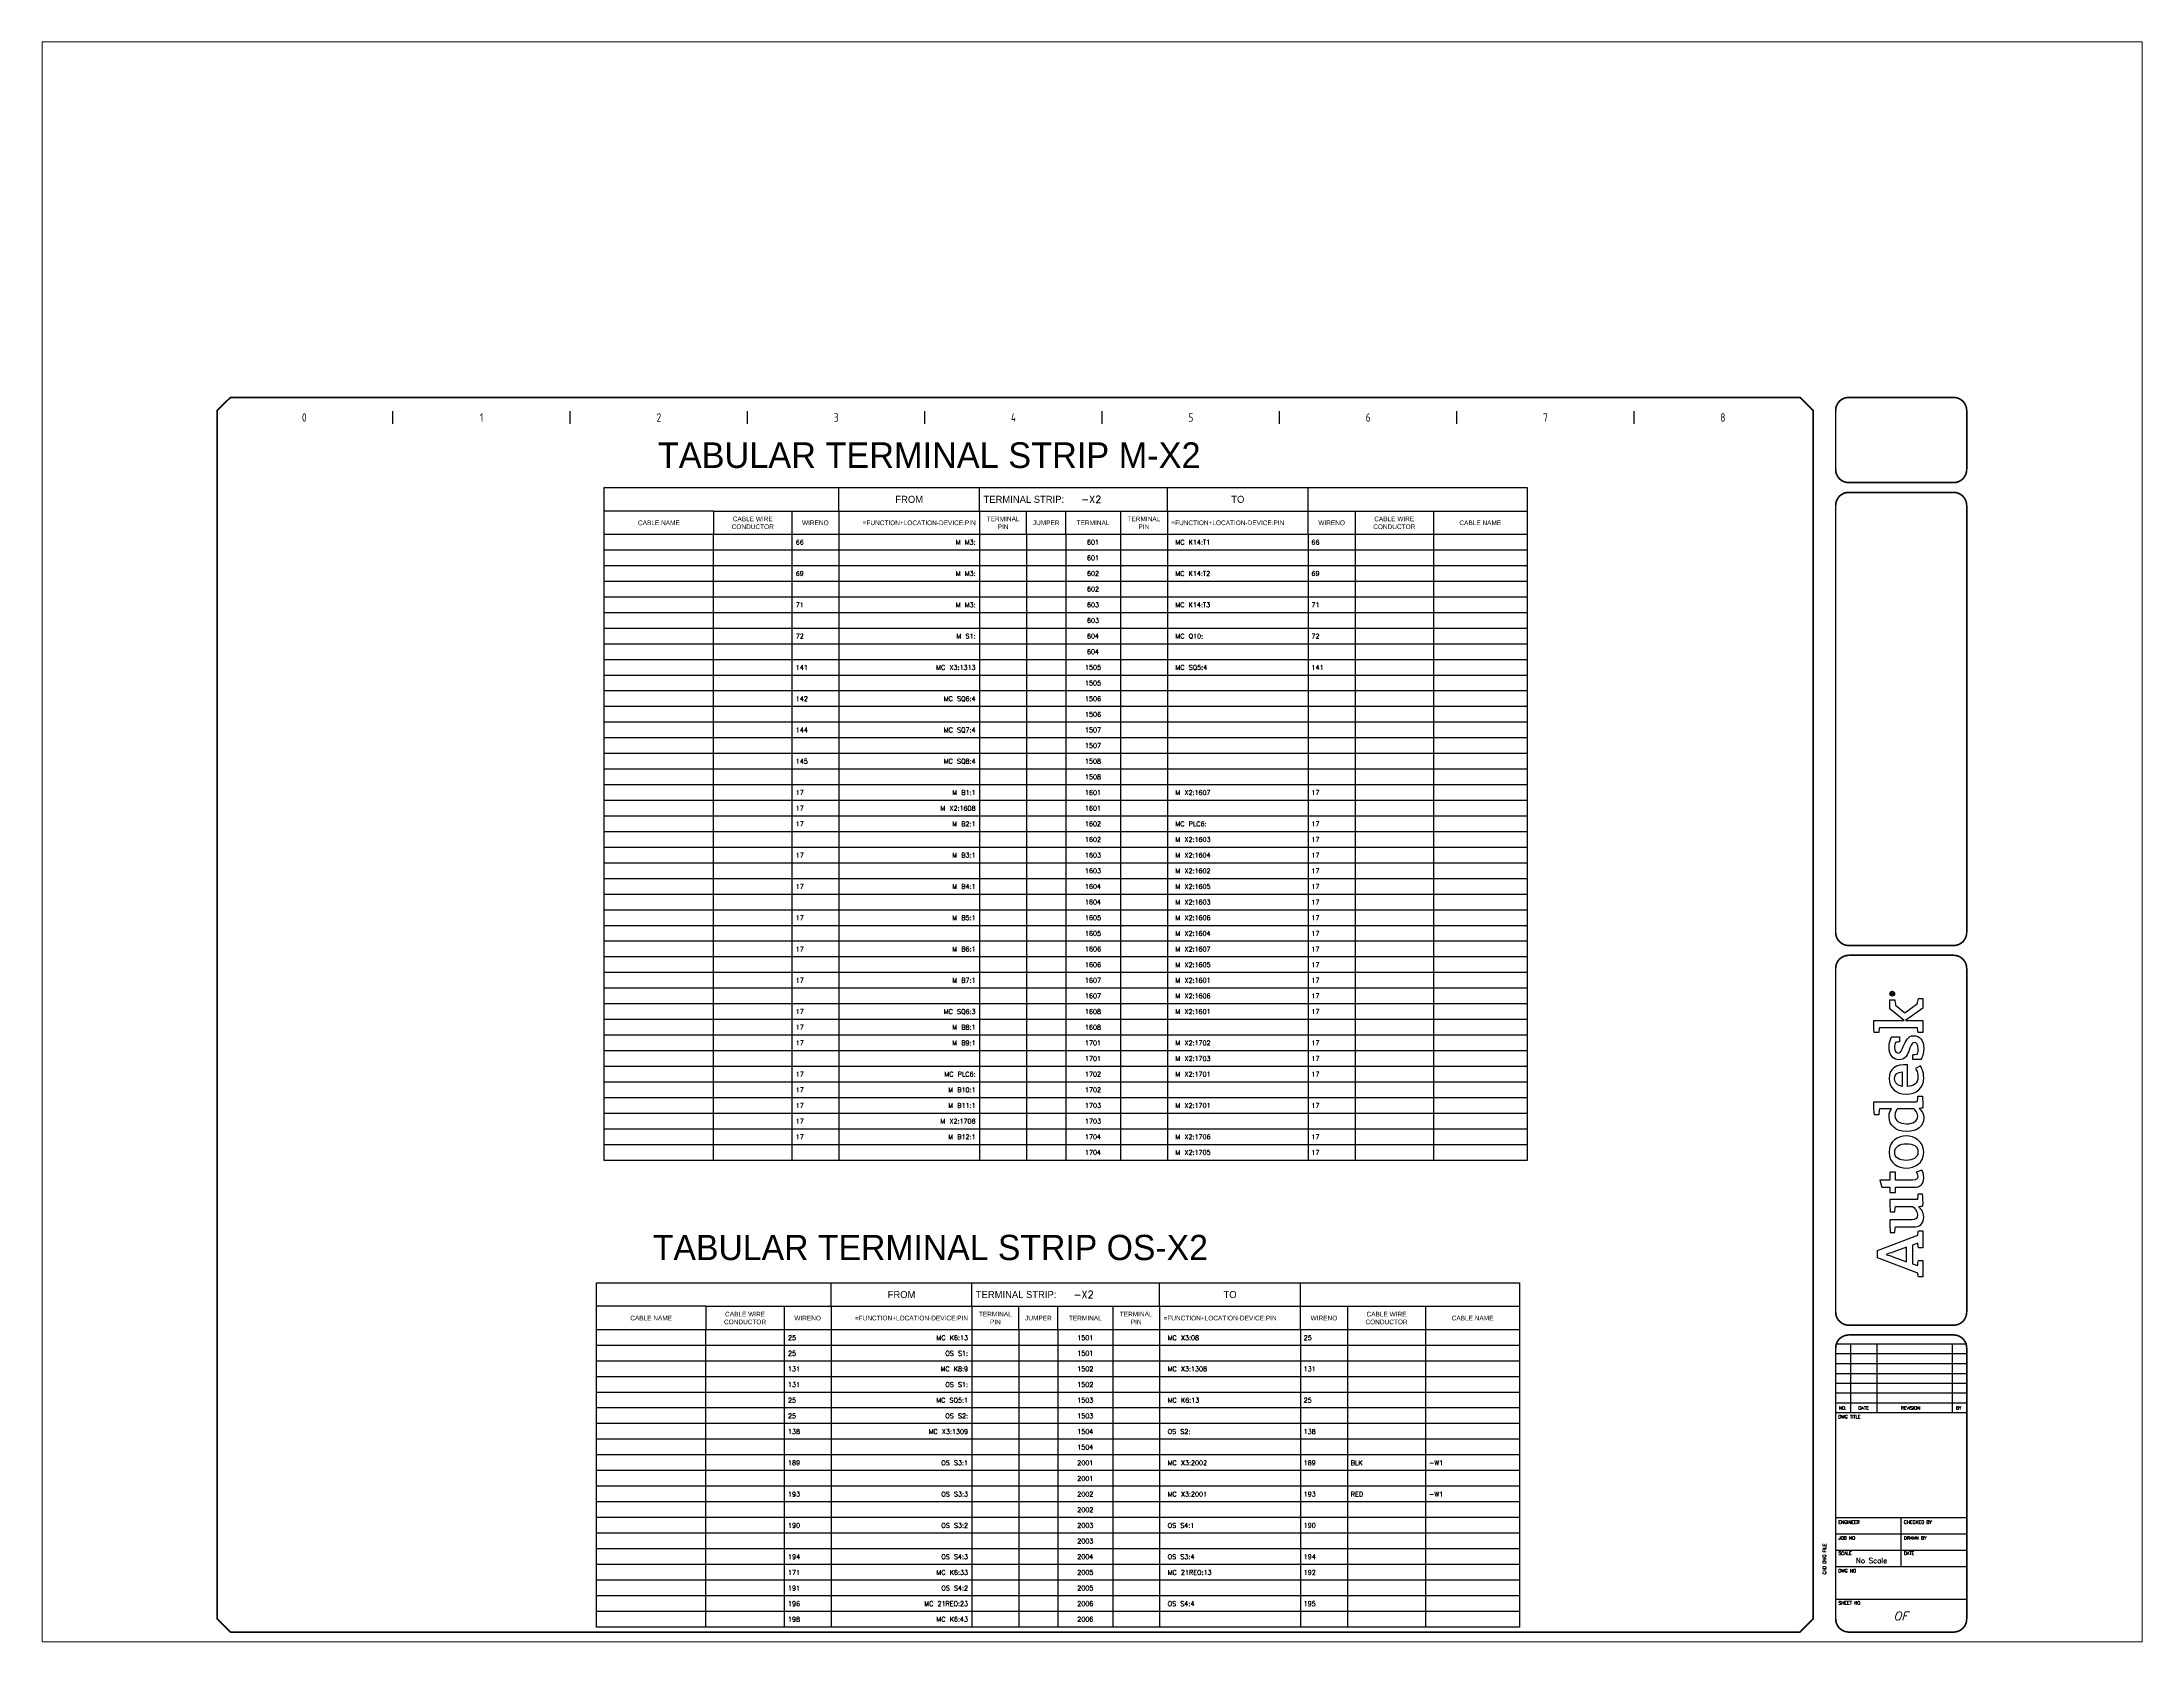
# Paper-space layout 'Layout1' of a CAD drawing. Header units: inches. Extents: x 1.05 to 9.45, y 0.8 to 7.2.
# The model-space entities are those that its viewports show. They can reach past a viewport. Long polylines and large blocks are cut down to what shows.
import ezdxf
from ezdxf.enums import TextEntityAlignment as Align

# ---------------------------------------------------------------- set-up
doc = ezdxf.new("R2010")
doc.units = ezdxf.units.IN
doc.header["$MEASUREMENT"] = 0
for name, color, linetype in [('LAYER_1', 160, 'Continuous'), ('MISC', 7, 'Continuous'), ('PMISC', 7, 'Continuous'), ('PTERM', 4, 'Continuous'), ('PWIRE', 84, 'Continuous'), ('SYMS', 7, 'Continuous'), ('TITLE', 7, 'Continuous')]:
    doc.layers.add(name, color=color, linetype=linetype)
doc.styles.add('ITALIC', font='ITALIC')
doc.styles.add('SIMPLEX', font='simplex')
doc.styles.add('WD', font='txt.shx')
doc.styles.add('WD_IEC', font='isocp2.shx', dxfattribs={"width": 0.9, "height": 4})

# ---------------------------------------------------------------- blocks, each defined once
blk = doc.blocks.new('AI9-BLK2')
at = {"layer": 'LAYER_1', "color": 7}
blk.add_circle((0, 0), 2.03, dxfattribs=at)
blk.add_open_spline([(1.7, 0), (1.7, -1), (1, -1.8), (0, -1.8), (-1, -1.8), (-1.7, -1), (-1.7, 0), (-1.7, 1), (-1, 1.8), (0, 1.8), (1, 1.8), (1.7, 1), (1.7, 0)], degree=3, knots=[0, 0, 0, 0, 1, 1, 1, 2, 2, 2, 3, 3, 3, 4, 4, 4, 4], dxfattribs=at)
blk = doc.blocks.new('AI9-BLK1')
at = {"layer": 'LAYER_1', "color": 7}
for points, knots in [([(0.7, -1.1), (0.7, -1.1), (0.2, -0.4), (0.2, -0.4), (0.1, -0.2), (0, -0.2), (-0.1, -0.1), (0.3, 0), (0.5, 0.2), (0.5, 0.5), (0.5, 0.8), (0.3, 1.1), (-0.2, 1.1), (-0.2, 1.1), (-0.8, 1.1), (-0.8, 1.1), (-0.8, 1.1), (-0.8, -1.1), (-0.8, -1.1), (-0.8, -1.1), (-0.5, -1.1), (-0.5, -1.1), (-0.5, -1.1), (-0.5, -0.1), (-0.5, -0.1), (-0.4, -0.1), (-0.3, -0.2), (-0.2, -0.3), (-0.2, -0.3), (0.3, -1.1), (0.3, -1.1), (0.3, -1.1), (0.7, -1.1), (0.7, -1.1)], [0, 0, 0, 0, 1, 1, 1, 2, 2, 2, 3, 3, 3, 4, 4, 4, 5, 5, 5, 6, 6, 6, 7, 7, 7, 8, 8, 8, 9, 9, 9, 10, 10, 10, 11, 11, 11, 11]), ([(0.2, 0.5), (0.2, 0.2), (-0.1, 0.1), (-0.3, 0.1), (-0.3, 0.1), (-0.5, 0.1), (-0.5, 0.1), (-0.5, 0.1), (-0.5, 0.8), (-0.5, 0.8), (-0.5, 0.8), (-0.2, 0.8), (-0.2, 0.8), (0.1, 0.8), (0.2, 0.7), (0.2, 0.5)], [0, 0, 0, 0, 1, 1, 1, 2, 2, 2, 3, 3, 3, 4, 4, 4, 5, 5, 5, 5])]:
    blk.add_open_spline(points, degree=3, knots=knots, dxfattribs=at)
blk = doc.blocks.new('LOGO')
for points, knots in [([(35.2, 4.3), (35.2, 4.3), (22.1, 38.1), (22.1, 38.1), (22.1, 38.1), (16.1, 38.1), (16.1, 38.1), (16.1, 38.1), (3.2, 4.3), (3.2, 4.3), (2.2, 4.2), (0.9, 4), (0, 3.7), (0, 3.7), (0, 0), (0, 0), (0, 0), (13.7, 0), (13.7, 0), (13.7, 0), (13.7, 3.7), (13.7, 3.7), (12.4, 4), (10.9, 4.3), (9.5, 4.4), (9.5, 4.4), (11.1, 8.8), (11.1, 8.8), (11.1, 8.8), (26.8, 8.8), (26.8, 8.8), (26.8, 8.8), (28.4, 4.3), (28.4, 4.3), (27, 4.2), (25.8, 4), (24.5, 3.7), (24.5, 3.7), (24.5, 0), (24.5, 0), (24.5, 0), (38.7, 0), (38.7, 0), (38.7, 0), (38.7, 3.7), (38.7, 3.7), (37.9, 3.9), (36, 4.3), (35.2, 4.3)], [0, 0, 0, 0, 1, 1, 1, 2, 2, 2, 3, 3, 3, 4, 4, 4, 5, 5, 5, 6, 6, 6, 7, 7, 7, 8, 8, 8, 9, 9, 9, 10, 10, 10, 11, 11, 11, 12, 12, 12, 13, 13, 13, 14, 14, 14, 15, 15, 15, 16, 16, 16, 16]), ([(70.8, 23.1), (70.8, 23.1), (70.8, 27.7), (70.8, 27.7), (70.8, 27.7), (75.3, 27.7), (75.3, 27.7), (75.3, 27.7), (75.3, 34.3), (75.3, 34.3), (75.3, 34.3), (81.3, 36.2), (81.3, 36.2), (81.3, 36.2), (81.3, 27.7), (81.3, 27.7), (81.3, 27.7), (88, 27.7), (88, 27.7), (88, 27.7), (88, 23.1), (88, 23.1), (88, 23.1), (81.3, 23.1), (81.3, 23.1), (81.3, 23.1), (81.3, 8.4), (81.3, 8.4), (81.3, 5.6), (82.1, 4.3), (84.3, 4.3), (86, 4.3), (87.5, 5.1), (88, 5.5), (88, 5.5), (89.7, 0.9), (89.7, 0.9), (88.7, 0.3), (86.5, -0.7), (83.2, -0.7), (77.6, -0.7), (75.3, 2.4), (75.3, 7.4), (75.3, 7.4), (75.3, 23.1), (75.3, 23.1), (75.3, 23.1), (70.8, 23.1), (70.8, 23.1)], [0, 0, 0, 0, 1, 1, 1, 2, 2, 2, 3, 3, 3, 4, 4, 4, 5, 5, 5, 6, 6, 6, 7, 7, 7, 8, 8, 8, 9, 9, 9, 10, 10, 10, 11, 11, 11, 12, 12, 12, 13, 13, 13, 14, 14, 14, 15, 15, 15, 16, 16, 16, 16]), ([(147.1, 4.7), (147.1, 5.4), (147, 6.1), (147, 6.9), (147, 6.9), (147, 41.1), (147, 41.1), (143.4, 41.2), (139.3, 41), (136.1, 40.7), (136.1, 40.7), (136.1, 37), (136.1, 37), (137.7, 36.8), (139.6, 36.6), (141, 36.4), (141, 36.4), (141, 36.4), (141, 36.4), (141, 36.4), (141, 26.2), (141, 26.2), (140, 27.1), (138, 28.4), (134.3, 28.4), (127.3, 28.4), (122, 22.6), (122, 13.8), (122, 4.5), (126.6, -0.7), (133.4, -0.7), (137.1, -0.7), (139.6, 1.1), (141.3, 3.1), (141.3, 2.1), (141.6, 0.6), (141.8, 0), (145.2, -0.2), (148.7, 0.1), (151.7, 0.4), (151.7, 0.4), (151.7, 4.1), (151.7, 4.1), (150.2, 4.2), (148.4, 4.5), (147.1, 4.7)], [0, 0, 0, 0, 1, 1, 1, 2, 2, 2, 3, 3, 3, 4, 4, 4, 5, 5, 5, 6, 6, 6, 7, 7, 7, 8, 8, 8, 9, 9, 9, 10, 10, 10, 11, 11, 11, 12, 12, 12, 13, 13, 13, 14, 14, 14, 15, 15, 15, 15]), ([(229.4, 4.6), (229.4, 4.6), (221.5, 15.2), (221.5, 15.2), (221.5, 15.2), (228, 23), (228, 23), (229.4, 23.1), (231.3, 23.3), (232.4, 23.6), (232.4, 23.6), (232.4, 27.7), (232.4, 27.7), (232.4, 27.7), (225, 27.7), (225, 27.7), (225, 27.7), (215.2, 15.6), (215.2, 15.6), (215.2, 15.6), (215.2, 41.2), (215.2, 41.2), (211.8, 41.3), (208.2, 41.2), (205.1, 40.9), (205.1, 40.9), (205.1, 36.9), (205.1, 36.9), (206.5, 36.8), (208, 36.6), (209.1, 36.5), (209.1, 36.5), (209.1, 4.5), (209.1, 4.5), (207.8, 4.4), (206.3, 4.2), (205.1, 4), (205.1, 4), (205.1, 0), (205.1, 0), (205.1, 0), (215.2, 0), (215.2, 0), (215.2, 0), (215.2, 14.5), (215.2, 14.5), (215.2, 14.5), (225.6, 0), (225.6, 0), (225.6, 0), (233.7, 0), (233.7, 0), (233.7, 0), (233.7, 3.8), (233.7, 3.8), (232.2, 4.2), (230.6, 4.4), (229.4, 4.6)], [0, 0, 0, 0, 1, 1, 1, 2, 2, 2, 3, 3, 3, 4, 4, 4, 5, 5, 5, 6, 6, 6, 7, 7, 7, 8, 8, 8, 9, 9, 9, 10, 10, 10, 11, 11, 11, 12, 12, 12, 13, 13, 13, 14, 14, 14, 15, 15, 15, 16, 16, 16, 17, 17, 17, 18, 18, 18, 19, 19, 19, 19]), ([(12.8, 13.8), (12.8, 13.8), (16.6, 24.3), (16.6, 24.3), (17.8, 27.5), (18.2, 28.8), (18.8, 30.9), (18.8, 30.9), (18.9, 30.9), (18.9, 30.9), (19.6, 28.9), (20, 27.5), (21.1, 24.3), (21.1, 24.3), (24.9, 13.8), (24.9, 13.8), (24.9, 13.8), (12.8, 13.8), (12.8, 13.8)], [0, 0, 0, 0, 1, 1, 1, 2, 2, 2, 3, 3, 3, 4, 4, 4, 5, 5, 5, 6, 6, 6, 6]), ([(59.7, -0.1), (59.5, 0.6), (59.2, 2.6), (59.1, 3.8), (57.8, 2), (54.9, -0.7), (50.2, -0.7), (44.2, -0.7), (42, 3.1), (42, 8.1), (42, 8.1), (42, 22.9), (42, 22.9), (40.6, 23.2), (38.8, 23.4), (37.3, 23.5), (37.3, 23.5), (37.3, 27.3), (37.3, 27.3), (40.3, 27.6), (44.4, 27.8), (48, 27.6), (48, 27.6), (48, 9.3), (48, 9.3), (48, 6.2), (49.1, 4.5), (52.3, 4.5), (55.8, 4.5), (58.4, 7.9), (59, 8.6), (59, 8.6), (59, 23), (59, 23), (57.8, 23.2), (56, 23.4), (54.6, 23.5), (54.6, 23.5), (54.6, 27.3), (54.6, 27.3), (57.6, 27.7), (61.5, 27.8), (65, 27.7), (65, 27.7), (65, 4.6), (65, 4.6), (66.3, 4.4), (68.1, 4.2), (69.6, 4.1), (69.6, 4.1), (69.6, 0.3), (69.6, 0.3), (66.7, 0), (63, -0.2), (59.7, -0.1)], [0, 0, 0, 0, 1, 1, 1, 2, 2, 2, 3, 3, 3, 4, 4, 4, 5, 5, 5, 6, 6, 6, 7, 7, 7, 8, 8, 8, 9, 9, 9, 10, 10, 10, 11, 11, 11, 12, 12, 12, 13, 13, 13, 14, 14, 14, 15, 15, 15, 16, 16, 16, 17, 17, 17, 18, 18, 18, 18]), ([(104.8, -0.7), (95.2, -0.7), (91.4, 7), (91.4, 13.8), (91.4, 20.6), (95.1, 28.4), (104.6, 28.4), (114.1, 28.4), (118.3, 20.8), (118.3, 14), (118.3, 7.2), (114.2, -0.7), (104.8, -0.7)], [0, 0, 0, 0, 1, 1, 1, 2, 2, 2, 3, 3, 3, 4, 4, 4, 4]), ([(104.5, 23.6), (99.6, 23.6), (97.8, 19.5), (97.8, 14), (97.8, 8.5), (99.9, 4.1), (104.8, 4.1), (109.8, 4.1), (111.8, 8.2), (111.8, 13.8), (111.8, 19.3), (109.5, 23.6), (104.5, 23.6)], [0, 0, 0, 0, 1, 1, 1, 2, 2, 2, 3, 3, 3, 4, 4, 4, 4]), ([(141, 7.6), (140.3, 6.7), (138.2, 4.3), (135, 4.3), (130.5, 4.3), (128.5, 8.1), (128.5, 13.8), (128.5, 19.6), (130.9, 23.5), (135.4, 23.5), (138.3, 23.5), (139.9, 22.3), (141, 21.3), (141, 21.3), (141, 7.6), (141, 7.6)], [0, 0, 0, 0, 1, 1, 1, 2, 2, 2, 3, 3, 3, 4, 4, 4, 5, 5, 5, 5]), ([(167.6, 4.1), (171.4, 4.1), (173.8, 5.5), (175, 6.2), (175, 6.2), (177.1, 2.1), (177.1, 2.1), (175.5, 1.1), (172.6, -0.7), (167.2, -0.7), (158.2, -0.7), (153.3, 5.5), (153.3, 14), (153.3, 22.5), (158.9, 28.4), (166.4, 28.4), (174.6, 28.4), (178.7, 22.5), (177.9, 12.9), (177.9, 12.9), (159.8, 12.9), (159.8, 12.9), (160, 7.9), (162.3, 4.1), (167.6, 4.1)], [0, 0, 0, 0, 1, 1, 1, 2, 2, 2, 3, 3, 3, 4, 4, 4, 5, 5, 5, 6, 6, 6, 7, 7, 7, 8, 8, 8, 8]), ([(172, 17.3), (171.9, 20.8), (170.4, 23.7), (166.3, 23.7), (162.6, 23.7), (160.6, 21.2), (159.9, 17.3), (159.9, 17.3), (172, 17.3), (172, 17.3)], [0, 0, 0, 0, 1, 1, 1, 2, 2, 2, 3, 3, 3, 3]), ([(193.3, 16.4), (190.2, 17.6), (187.8, 18.3), (187.8, 20.5), (187.8, 22.6), (189.9, 23.7), (192.6, 23.7), (194.1, 23.7), (195.6, 23.5), (196.8, 23.1), (196.9, 21.9), (197.1, 20.1), (197.3, 19.6), (197.3, 19.6), (201.3, 19.6), (201.3, 19.6), (201.3, 19.6), (201.3, 26.1), (201.3, 26.1), (200.2, 26.8), (197.1, 28.4), (192.4, 28.4), (186.5, 28.4), (182.2, 25), (182.2, 20.1), (182.2, 15.7), (184.9, 13.4), (189.1, 11.9), (193.4, 10.4), (196.7, 9.3), (196.7, 7.2), (196.7, 5.1), (195, 3.9), (191.4, 3.9), (189.9, 3.9), (188.1, 4.1), (187, 4.6), (186.9, 5.9), (186.6, 7.8), (186.3, 8.4), (186.3, 8.4), (182.3, 8.4), (182.3, 8.4), (182.3, 8.4), (182.3, 1.6), (182.3, 1.6), (182.3, 1.6), (182.3, 1.6), (182.3, 1.6), (184.1, 0.5), (187.5, -0.8), (191.8, -0.8), (198.3, -0.8), (202.4, 2.6), (202.4, 7.8), (202.4, 12.5), (197.8, 14.6), (193.3, 16.4)], [0, 0, 0, 0, 1, 1, 1, 2, 2, 2, 3, 3, 3, 4, 4, 4, 5, 5, 5, 6, 6, 6, 7, 7, 7, 8, 8, 8, 9, 9, 9, 10, 10, 10, 11, 11, 11, 12, 12, 12, 13, 13, 13, 14, 14, 14, 15, 15, 15, 16, 16, 16, 17, 17, 17, 18, 18, 18, 19, 19, 19, 19])]:
    blk.add_open_spline(points, degree=3, knots=knots)
for name, p in [('AI9-BLK2', (237.6, 25.7)), ('AI9-BLK1', (237.8, 25.7))]:
    blk.add_blockref(name, p)
blk = doc.blocks.new('acade_title')
at = {"layer": 'SYMS'}
for p, q in [((85, 580), (85, 586)), ((170, 580), (170, 586)), ((255, 580), (255, 586)), ((340, 580), (340, 586)), ((425, 580), (425, 586)), ((510, 580), (510, 586)), ((595, 580), (595, 586)), ((680, 580), (680, 586))]:
    blk.add_line(p, q, dxfattribs=at)
at = {"layer": 'TITLE'}
for p, q in [((765.8, 586.4), (765.8, 551.3)), ((776.6, 139), (839.4, 139)), ((776.6, 134.3), (839.4, 134.3)), ((783.7, 139), (783.7, 106)), ((796.3, 139), (796.3, 106)), ((832.4, 139), (832.4, 106)), ((776.6, 129.6), (839.4, 129.6)), ((776.6, 124.8), (839.4, 124.8)), ((776.6, 120.1), (839.4, 120.1)), ((776.6, 115.4), (839.4, 115.4)), ((776.6, 110.7), (839.4, 110.7)), ((776.6, 106), (839.4, 106)), ((765.8, 7.1), (765.8, 55.6)), ((776.6, 55.7), (839.4, 55.7)), ((808, 32.2), (808, 55.7)), ((776.6, 47.9), (839.4, 47.9)), ((776.6, 40), (839.4, 40)), ((776.6, 32.2), (839.4, 32.2)), ((776.6, 16.5), (839.4, 16.5))]:
    blk.add_line(p, q, dxfattribs=at)
at = {"layer": 'TITLE', "const_width": 0.784}
blk.add_lwpolyline([(765.8, 7.1), (765.8, 586.4), (759.5, 592.6), (7.1, 592.6), (0.8, 586.4), (0.8, 7.1), (7.1, 0.8), (759.5, 0.8)], close=True, dxfattribs=at)
for points in [[(782.9, 592.6, 0.414214), (776.6, 586.4, 0.414214)], [(839.4, 586.4, 0.414214), (833.2, 592.6, 0.414214)], [(776.6, 558.1, 0.414214), (782.9, 551.8, 0.414214)], [(833.2, 551.8, 0.414214), (839.4, 558.1, 0.414214)], [(782.9, 547.1, 0.414214), (776.6, 540.8, 0.414214)], [(839.4, 540.8, 0.414214), (833.2, 547.1, 0.414214)], [(776.6, 336.2, 0.414214), (782.9, 329.9, 0.414214)], [(833.2, 329.9, 0.414214), (839.4, 336.2, 0.414214)], [(782.9, 325.2, 0.414214), (776.6, 318.9, 0.414214)], [(839.4, 318.9, 0.414214), (833.2, 325.2, 0.414214)], [(776.6, 154.2, 0.414214), (782.9, 147.9, 0.414214)], [(833.2, 147.9, 0.414214), (839.4, 154.2, 0.414214)], [(782.9, 143.2, 0.414214), (776.6, 136.9, 0.414214)], [(839.4, 136.9, 0.414214), (833.2, 143.2, 0.414214)], [(776.6, 7.1, 0.414214), (782.9, 0.8, 0.414214)], [(833.2, 0.8, 0.414214), (839.4, 7.1, 0.414214)]]:
    blk.add_lwpolyline(points, format="xyb", dxfattribs=at)
for points in [[(776.6, 586.4), (776.6, 558.1)], [(833.2, 592.6), (782.9, 592.6)], [(839.4, 586.4), (839.4, 558.1)], [(833.2, 551.8), (782.9, 551.8)], [(833.2, 547.1), (782.9, 547.1)], [(776.6, 540.8), (776.6, 336.2)], [(839.4, 540.8), (839.4, 336.2)], [(782.9, 329.9), (833.2, 329.9)], [(782.9, 325.2), (833.2, 325.2)], [(782.9, 147.9), (833.2, 147.9)], [(782.9, 143.2), (833.2, 143.2)], [(776.6, 136.9), (776.6, 7.1)], [(839.4, 136.9), (839.4, 7.1)], [(782.9, 0.8), (833.2, 0.8)]]:
    blk.add_lwpolyline(points, dxfattribs=at)
at = {"layer": 'TITLE', "color": 7, "const_width": 0.784}
for points in [[(776.6, 318.9), (776.6, 154.2)], [(839.4, 318.9), (839.4, 154.2)]]:
    blk.add_lwpolyline(points, dxfattribs=at)
at = {"xscale": 0.571500000000015, "yscale": 0.571500000000015, "zscale": 0.571500000000015, "rotation": 90}
blk.add_blockref('LOGO', (818.4, 171), dxfattribs=at)
at = {"layer": 'SYMS', "style": 'WD_IEC', "width": 0.9}
for s, p in [('0', (42.5, 581)), ('1', (127.5, 581)), ('2', (212.5, 581)), ('3', (297.5, 581)), ('4', (382.5, 581)), ('5', (467.5, 581)), ('6', (552.5, 581)), ('7', (637.5, 581)), ('8', (722.5, 581))]:
    blk.add_text(s, height=4, dxfattribs=at).set_placement(p, align=Align.CENTER)
at = {"layer": 'TITLE', "color": 1, "style": 'SIMPLEX'}
for s, p in [('DWG TITLE', (777.9, 103.2)), ('ENGINEER', (777.9, 52.7)), ('CHECKED BY', (809.3, 52.7)), ('JOB NO', (777.9, 45.1)), ('DRAWN BY', (809.3, 45.1)), ('SCALE', (777.9, 37.8)), ('DWG NO', (777.9, 29.4)), ('DATE', (809.3, 37.8)), ('SHEET NO', (777.9, 14))]:
    blk.add_text(s, height=1.57, dxfattribs=at).set_placement(p)
at = {"layer": 'TITLE', "color": 1}
for s, height, style, p in [('NO.', 1.57, 'SIMPLEX', (780, 108.2)), ('DATE', 1.57, 'SIMPLEX', (790, 108.2)), ('REVISION', 1.57, 'SIMPLEX', (812.5, 108.2)), ('BY', 1.57, 'SIMPLEX', (835.5, 108.2)), ('OF', 4, 'ITALIC', (807.8, 8.5))]:
    blk.add_text(s, height=height, dxfattribs=dict(at, style=style)).set_placement(p, align=Align.MIDDLE)
at = {"layer": 'TITLE', "color": 1, "style": 'SIMPLEX'}
blk.add_text('CAD DWG FILE', height=1.57, rotation=90, dxfattribs=at).set_placement((772, 28.4))
at = {"layer": 'TITLE', "color": 1, "style": 'ITALIC'}
for tag, height, p in [('TITLE#1', 3, (806.5, 85.6)), ('TITLE#2', 3, (806.5, 80.5)), ('TITLE#3', 3, (806.5, 75.4)), ('TITLE#4', 3, (806.5, 70.3)), ('DWG#', 4, (806.5, 20.8))]:
    blk.add_attdef(tag, text='', height=height, dxfattribs=at).set_placement(p, align=Align.CENTER)
at = {"layer": 'TITLE', "color": 1, "style": 'SIMPLEX'}
blk.add_attdef('CAD#', (772.6, 49.2), '', height=2.5, rotation=90, dxfattribs=at)
at = {"layer": 'TITLE', "color": 1}
for tag, p, height, style in [('ENGINEER', (783.4, 49.2), 2.5, 'ITALIC'), ('CHKDBY', (813.2, 49.2), 2.5, 'ITALIC'), ('JOB#', (789.1, 41.3), 2.5, 'SIMPLEX'), ('DRAWNBY', (815, 41.3), 2.5, 'ITALIC'), ('SCALE', (786.3, 33.8), 2.5, 'SIMPLEX'), ('DATE', (812.8, 33.8), 2.5, 'SIMPLEX'), ('SHTS', (815.9, 6.3), 4, 'ITALIC')]:
    blk.add_attdef(tag, p, '', height=height, dxfattribs=dict(at, style=style))
at = {"layer": 'TITLE', "color": 1, "style": 'ITALIC'}
blk.add_attdef('SH#', text='', height=4, dxfattribs=at).set_placement((799.5, 6.3), align=Align.RIGHT)
at = {"layer": 'TITLE', "color": 7, "flags": 9}
blk.add_attdef('WD_TB', (782.9, 0.8), '', height=3.14, dxfattribs=at)
blk = doc.blocks.new('TERMLAY_HEADER')
for p, q in [((-14.75, -1.5), (-14.75, 0)), ((-14.75, 0), (14.75, 0)), ((-7.25, -0.75), (-7.25, 0)), ((-2.75, -0.75), (-2.75, 0)), ((3.25, -0.75), (3.25, 0)), ((7.75, -1.5), (7.75, 0)), ((14.75, 0), (14.75, -1.5)), ((-11.25, -0.75), (-14.75, -0.75)), ((-11.25, -0.75), (-8.75, -0.75)), ((-11.25, -0.75), (-11.25, -1.5)), ((-8.75, -0.75), (-7.25, -0.75)), ((-8.75, -0.75), (-8.75, -1.5)), ((-7.25, -0.75), (-2.75, -0.75)), ((-7.25, -0.75), (-7.25, -1.5)), ((-2.75, -0.75), (-1.25, -0.75)), ((-2.75, -0.75), (-2.75, -1.5)), ((-1.25, -0.75), (0, -0.75)), ((-1.25, -1.5), (-1.25, -0.75)), ((0, -0.75), (1.75, -0.75)), ((0, -1.5), (0, -0.75)), ((1.75, -0.75), (3.25, -0.75)), ((1.75, -0.75), (1.75, -1.5)), ((3.25, -0.75), (7.75, -0.75)), ((3.25, -0.75), (3.25, -1.5)), ((7.75, -0.75), (9.25, -0.75)), ((9.25, -0.75), (11.75, -0.75)), ((9.25, -0.75), (9.25, -1.5)), ((11.75, -0.75), (14.75, -0.75)), ((11.75, -0.75), (11.75, -1.5)), ((14.75, -1.5), (-14.75, -1.5))]:
    blk.add_line(p, q)
for s, height, p in [('FROM', 0.225, (-5, -0.375)), ('TO', 0.225, (5.5, -0.375)), ('CABLE NAME', 0.15, (-13, -1.125)), ('CONDUCTOR', 0.15, (-10, -1.25)), ('CABLE WIRE', 0.15, (-10, -1)), ('WIRENO', 0.15, (-8, -1.125)), ('TERMINAL', 0.15, (-2, -1)), ('PIN', 0.15, (-2, -1.25)), ('JUMPER', 0.15, (-0.625, -1.125)), ('TERMINAL', 0.15, (0.875, -1.125)), ('TERMINAL', 0.15, (2.5, -1)), ('PIN', 0.15, (2.5, -1.25)), ('WIRENO', 0.15, (8.5, -1.125)), ('CONDUCTOR', 0.15, (10.5, -1.25)), ('CABLE WIRE', 0.15, (10.5, -1)), ('CABLE NAME', 0.15, (13.25, -1.125))]:
    blk.add_text(s, height=height).set_placement(p, align=Align.MIDDLE_CENTER)
for s, height, p in [('TERMINAL STRIP:', 0.225, (-2.625, -0.375)), ('=FUNCTION+LOCATION-DEVICE:PIN', 0.15, (3.375, -1.125))]:
    blk.add_text(s, height=height).set_placement(p, align=Align.MIDDLE_LEFT)
blk.add_text('=FUNCTION+LOCATION-DEVICE:PIN', height=0.15).set_placement((-2.875, -1.125), align=Align.MIDDLE_RIGHT)
at = {"color": 4, "style": 'WD'}
blk.add_attdef('TAB_STRIP', text='', height=0.225, dxfattribs=at).set_placement((0.5, -0.375), align=Align.MIDDLE_LEFT)
blk = doc.blocks.new('TERMLAY_ROW.DWG')
for p, q in [((-14.75, -0.5), (-14.75, 0)), ((-11.25, -0.5), (-11.25, 0)), ((-8.75, 0), (-8.75, -0.5)), ((-7.25, 0), (-7.25, -0.5)), ((-2.75, 0), (-2.75, -0.5)), ((-1.25, 0), (-1.25, -0.5)), ((0, 0), (0, -0.5)), ((1.75, 0), (1.75, -0.5)), ((3.25, 0), (3.25, -0.5)), ((7.75, 0), (7.75, -0.5)), ((9.25, 0), (9.25, -0.5)), ((11.75, 0), (11.75, -0.5)), ((14.75, 0), (14.75, -0.5)), ((14.75, -0.5), (-14.75, -0.5))]:
    blk.add_line(p, q)
at = {"color": 3, "style": 'WD'}
for tag, p in [('CABLENAMEL', (-14.5, -0.25)), ('CABLEWCL', (-11.125, -0.25)), ('WIREL', (-8.625, -0.25)), ('DESTINATIONR', (3.375, -0.25)), ('WIRER', (7.854, -0.25)), ('CABLEWCR', (9.36, -0.25)), ('CABLENAMER', (11.864, -0.25))]:
    blk.add_attdef(tag, text='', height=0.15, dxfattribs=at).set_placement(p, align=Align.MIDDLE_LEFT)
blk.add_attdef('DESTINATIONL', text='', height=0.15, dxfattribs=at).set_placement((-2.875, -0.25), align=Align.MIDDLE_RIGHT)
at = {"color": 4, "style": 'WD'}
for tag, p in [('TERMPINL', (-2, -0.25)), ('JUMPER', (-0.625, -0.25)), ('WIRENO', (0.875, -0.25)), ('TERM', (0.875, -0.25)), ('TERMPINR', (2.5, -0.25))]:
    blk.add_attdef(tag, text='', height=0.15, dxfattribs=at).set_placement(p, align=Align.MIDDLE_CENTER)
at = {"color": 4, "style": 'WD', "flags": 1}
for tag, p in [('WDBLKNAM', (0.006, -0.392)), ('FP', (0.645, -0.437)), ('FPT', (0.796, -0.431))]:
    blk.add_attdef(tag, text='', height=0.0625, dxfattribs=at).set_placement(p, align=Align.MIDDLE_LEFT)
for tag, p in [('P_TAGSTRIP', (1.692, -0.328)), ('LOC', (1.675, -0.207)), ('INST', (1.708, -0.094))]:
    blk.add_attdef(tag, text='', height=0.0625, dxfattribs=at).set_placement(p, align=Align.MIDDLE_RIGHT)

msp = doc.modelspace()

# ---------------------------------------------------------------- block references
ref = msp.add_blockref('acade_title', (0, 0))
ref.add_attrib('SCALE', 'No Scale', (786.3, 33.8), dxfattribs={"layer": 'MISC', "color": 1, "height": 2.5, "style": 'SIMPLEX'})
ref = msp.add_blockref('TERMLAY_HEADER', (407.5, 549.4), dxfattribs=dict(xscale=15, yscale=15, zscale=15))
ref.add_attrib('TAB_STRIP', '-X2', dxfattribs={"layer": 'PMISC', "color": 4, "height": 3.38, "style": 'WD'}).set_placement((415, 543.8), align=Align.MIDDLE_LEFT)
ref = msp.add_blockref('TERMLAY_ROW.DWG', (407.5, 526.9), dxfattribs=dict(xscale=15, yscale=15, zscale=15))
ref.add_attrib('TERM', '601', dxfattribs={"layer": 'PTERM', "color": 4, "height": 2.25, "style": 'WD'}).set_placement((420.6, 523.2), align=Align.MIDDLE_CENTER)
ref.add_attrib('WIREL', '66', dxfattribs={"layer": 'PWIRE', "color": 3, "height": 2.25, "style": 'WD'}).set_placement((278.1, 523.2), align=Align.MIDDLE_LEFT)
ref.add_attrib('DESTINATIONL', ' M M3:', dxfattribs={"layer": 'PMISC', "color": 3, "height": 2.25, "style": 'WD'}).set_placement((364.3, 523.2), align=Align.MIDDLE_RIGHT)
ref.add_attrib('DESTINATIONR', ' MC K14:T1', dxfattribs={"layer": 'PMISC', "color": 3, "height": 2.25, "style": 'WD'}).set_placement((458.1, 523.2), align=Align.MIDDLE_LEFT)
ref.add_attrib('WIRER', '66', dxfattribs={"layer": 'PWIRE', "color": 3, "height": 2.25, "style": 'WD'}).set_placement((525.3, 523.2), align=Align.MIDDLE_LEFT)
ref = msp.add_blockref('TERMLAY_ROW.DWG', (407.5, 519.4), dxfattribs=dict(xscale=15, yscale=15, zscale=15))
ref.add_attrib('TERM', '601', dxfattribs={"layer": 'PTERM', "color": 4, "height": 2.25, "style": 'WD'}).set_placement((420.6, 515.7), align=Align.MIDDLE_CENTER)
ref = msp.add_blockref('TERMLAY_ROW.DWG', (407.5, 511.9), dxfattribs=dict(xscale=15, yscale=15, zscale=15))
ref.add_attrib('TERM', '602', dxfattribs={"layer": 'PTERM', "color": 4, "height": 2.25, "style": 'WD'}).set_placement((420.6, 508.2), align=Align.MIDDLE_CENTER)
ref.add_attrib('WIREL', '69', dxfattribs={"layer": 'PWIRE', "color": 3, "height": 2.25, "style": 'WD'}).set_placement((278.1, 508.2), align=Align.MIDDLE_LEFT)
ref.add_attrib('DESTINATIONL', ' M M3:', dxfattribs={"layer": 'PMISC', "color": 3, "height": 2.25, "style": 'WD'}).set_placement((364.3, 508.2), align=Align.MIDDLE_RIGHT)
ref.add_attrib('DESTINATIONR', ' MC K14:T2', dxfattribs={"layer": 'PMISC', "color": 3, "height": 2.25, "style": 'WD'}).set_placement((458.1, 508.2), align=Align.MIDDLE_LEFT)
ref.add_attrib('WIRER', '69', dxfattribs={"layer": 'PWIRE', "color": 3, "height": 2.25, "style": 'WD'}).set_placement((525.3, 508.2), align=Align.MIDDLE_LEFT)
ref = msp.add_blockref('TERMLAY_ROW.DWG', (407.5, 504.4), dxfattribs=dict(xscale=15, yscale=15, zscale=15))
ref.add_attrib('TERM', '602', dxfattribs={"layer": 'PTERM', "color": 4, "height": 2.25, "style": 'WD'}).set_placement((420.6, 500.7), align=Align.MIDDLE_CENTER)
ref = msp.add_blockref('TERMLAY_ROW.DWG', (407.5, 496.9), dxfattribs=dict(xscale=15, yscale=15, zscale=15))
ref.add_attrib('TERM', '603', dxfattribs={"layer": 'PTERM', "color": 4, "height": 2.25, "style": 'WD'}).set_placement((420.6, 493.2), align=Align.MIDDLE_CENTER)
ref.add_attrib('WIREL', '71', dxfattribs={"layer": 'PWIRE', "color": 3, "height": 2.25, "style": 'WD'}).set_placement((278.1, 493.2), align=Align.MIDDLE_LEFT)
ref.add_attrib('DESTINATIONL', ' M M3:', dxfattribs={"layer": 'PMISC', "color": 3, "height": 2.25, "style": 'WD'}).set_placement((364.3, 493.2), align=Align.MIDDLE_RIGHT)
ref.add_attrib('DESTINATIONR', ' MC K14:T3', dxfattribs={"layer": 'PMISC', "color": 3, "height": 2.25, "style": 'WD'}).set_placement((458.1, 493.2), align=Align.MIDDLE_LEFT)
ref.add_attrib('WIRER', '71', dxfattribs={"layer": 'PWIRE', "color": 3, "height": 2.25, "style": 'WD'}).set_placement((525.3, 493.2), align=Align.MIDDLE_LEFT)
ref = msp.add_blockref('TERMLAY_ROW.DWG', (407.5, 489.4), dxfattribs=dict(xscale=15, yscale=15, zscale=15))
ref.add_attrib('TERM', '603', dxfattribs={"layer": 'PTERM', "color": 4, "height": 2.25, "style": 'WD'}).set_placement((420.6, 485.7), align=Align.MIDDLE_CENTER)
ref = msp.add_blockref('TERMLAY_ROW.DWG', (407.5, 481.9), dxfattribs=dict(xscale=15, yscale=15, zscale=15))
ref.add_attrib('TERM', '604', dxfattribs={"layer": 'PTERM', "color": 4, "height": 2.25, "style": 'WD'}).set_placement((420.6, 478.2), align=Align.MIDDLE_CENTER)
ref.add_attrib('WIREL', '72', dxfattribs={"layer": 'PWIRE', "color": 3, "height": 2.25, "style": 'WD'}).set_placement((278.1, 478.2), align=Align.MIDDLE_LEFT)
ref.add_attrib('DESTINATIONL', ' M S1:', dxfattribs={"layer": 'PMISC', "color": 3, "height": 2.25, "style": 'WD'}).set_placement((364.3, 478.2), align=Align.MIDDLE_RIGHT)
ref.add_attrib('DESTINATIONR', ' MC Q10:', dxfattribs={"layer": 'PMISC', "color": 3, "height": 2.25, "style": 'WD'}).set_placement((458.1, 478.2), align=Align.MIDDLE_LEFT)
ref.add_attrib('WIRER', '72', dxfattribs={"layer": 'PWIRE', "color": 3, "height": 2.25, "style": 'WD'}).set_placement((525.3, 478.2), align=Align.MIDDLE_LEFT)
ref = msp.add_blockref('TERMLAY_ROW.DWG', (407.5, 474.4), dxfattribs=dict(xscale=15, yscale=15, zscale=15))
ref.add_attrib('TERM', '604', dxfattribs={"layer": 'PTERM', "color": 4, "height": 2.25, "style": 'WD'}).set_placement((420.6, 470.7), align=Align.MIDDLE_CENTER)
ref = msp.add_blockref('TERMLAY_ROW.DWG', (407.5, 466.9), dxfattribs=dict(xscale=15, yscale=15, zscale=15))
ref.add_attrib('TERM', '1505', dxfattribs={"layer": 'PTERM', "color": 4, "height": 2.25, "style": 'WD'}).set_placement((420.6, 463.2), align=Align.MIDDLE_CENTER)
ref.add_attrib('WIREL', '141', dxfattribs={"layer": 'PWIRE', "color": 3, "height": 2.25, "style": 'WD'}).set_placement((278.1, 463.2), align=Align.MIDDLE_LEFT)
ref.add_attrib('DESTINATIONL', ' MC X3:1313', dxfattribs={"layer": 'PMISC', "color": 3, "height": 2.25, "style": 'WD'}).set_placement((364.3, 463.2), align=Align.MIDDLE_RIGHT)
ref.add_attrib('DESTINATIONR', ' MC SQ5:4', dxfattribs={"layer": 'PMISC', "color": 3, "height": 2.25, "style": 'WD'}).set_placement((458.1, 463.2), align=Align.MIDDLE_LEFT)
ref.add_attrib('WIRER', '141', dxfattribs={"layer": 'PWIRE', "color": 3, "height": 2.25, "style": 'WD'}).set_placement((525.3, 463.2), align=Align.MIDDLE_LEFT)
ref = msp.add_blockref('TERMLAY_ROW.DWG', (407.5, 459.4), dxfattribs=dict(xscale=15, yscale=15, zscale=15))
ref.add_attrib('TERM', '1505', dxfattribs={"layer": 'PTERM', "color": 4, "height": 2.25, "style": 'WD'}).set_placement((420.6, 455.7), align=Align.MIDDLE_CENTER)
ref = msp.add_blockref('TERMLAY_ROW.DWG', (407.5, 451.9), dxfattribs=dict(xscale=15, yscale=15, zscale=15))
ref.add_attrib('TERM', '1506', dxfattribs={"layer": 'PTERM', "color": 4, "height": 2.25, "style": 'WD'}).set_placement((420.6, 448.2), align=Align.MIDDLE_CENTER)
ref.add_attrib('WIREL', '142', dxfattribs={"layer": 'PWIRE', "color": 3, "height": 2.25, "style": 'WD'}).set_placement((278.1, 448.2), align=Align.MIDDLE_LEFT)
ref.add_attrib('DESTINATIONL', ' MC SQ6:4', dxfattribs={"layer": 'PMISC', "color": 3, "height": 2.25, "style": 'WD'}).set_placement((364.3, 448.2), align=Align.MIDDLE_RIGHT)
ref = msp.add_blockref('TERMLAY_ROW.DWG', (407.5, 444.4), dxfattribs=dict(xscale=15, yscale=15, zscale=15))
ref.add_attrib('TERM', '1506', dxfattribs={"layer": 'PTERM', "color": 4, "height": 2.25, "style": 'WD'}).set_placement((420.6, 440.7), align=Align.MIDDLE_CENTER)
ref = msp.add_blockref('TERMLAY_ROW.DWG', (407.5, 436.9), dxfattribs=dict(xscale=15, yscale=15, zscale=15))
ref.add_attrib('TERM', '1507', dxfattribs={"layer": 'PTERM', "color": 4, "height": 2.25, "style": 'WD'}).set_placement((420.6, 433.2), align=Align.MIDDLE_CENTER)
ref.add_attrib('WIREL', '144', dxfattribs={"layer": 'PWIRE', "color": 3, "height": 2.25, "style": 'WD'}).set_placement((278.1, 433.2), align=Align.MIDDLE_LEFT)
ref.add_attrib('DESTINATIONL', ' MC SQ7:4', dxfattribs={"layer": 'PMISC', "color": 3, "height": 2.25, "style": 'WD'}).set_placement((364.3, 433.2), align=Align.MIDDLE_RIGHT)
ref = msp.add_blockref('TERMLAY_ROW.DWG', (407.5, 429.4), dxfattribs=dict(xscale=15, yscale=15, zscale=15))
ref.add_attrib('TERM', '1507', dxfattribs={"layer": 'PTERM', "color": 4, "height": 2.25, "style": 'WD'}).set_placement((420.6, 425.7), align=Align.MIDDLE_CENTER)
ref = msp.add_blockref('TERMLAY_ROW.DWG', (407.5, 421.9), dxfattribs=dict(xscale=15, yscale=15, zscale=15))
ref.add_attrib('TERM', '1508', dxfattribs={"layer": 'PTERM', "color": 4, "height": 2.25, "style": 'WD'}).set_placement((420.6, 418.2), align=Align.MIDDLE_CENTER)
ref.add_attrib('WIREL', '145', dxfattribs={"layer": 'PWIRE', "color": 3, "height": 2.25, "style": 'WD'}).set_placement((278.1, 418.2), align=Align.MIDDLE_LEFT)
ref.add_attrib('DESTINATIONL', ' MC SQ8:4', dxfattribs={"layer": 'PMISC', "color": 3, "height": 2.25, "style": 'WD'}).set_placement((364.3, 418.2), align=Align.MIDDLE_RIGHT)
ref = msp.add_blockref('TERMLAY_ROW.DWG', (407.5, 414.4), dxfattribs=dict(xscale=15, yscale=15, zscale=15))
ref.add_attrib('TERM', '1508', dxfattribs={"layer": 'PTERM', "color": 4, "height": 2.25, "style": 'WD'}).set_placement((420.6, 410.7), align=Align.MIDDLE_CENTER)
ref = msp.add_blockref('TERMLAY_ROW.DWG', (407.5, 406.9), dxfattribs=dict(xscale=15, yscale=15, zscale=15))
ref.add_attrib('TERM', '1601', dxfattribs={"layer": 'PTERM', "color": 4, "height": 2.25, "style": 'WD'}).set_placement((420.6, 403.2), align=Align.MIDDLE_CENTER)
ref.add_attrib('WIREL', '17', dxfattribs={"layer": 'PWIRE', "color": 3, "height": 2.25, "style": 'WD'}).set_placement((278.1, 403.2), align=Align.MIDDLE_LEFT)
ref.add_attrib('DESTINATIONL', ' M B1:1', dxfattribs={"layer": 'PMISC', "color": 3, "height": 2.25, "style": 'WD'}).set_placement((364.3, 403.2), align=Align.MIDDLE_RIGHT)
ref.add_attrib('DESTINATIONR', ' M X2:1607', dxfattribs={"layer": 'PMISC', "color": 3, "height": 2.25, "style": 'WD'}).set_placement((458.1, 403.2), align=Align.MIDDLE_LEFT)
ref.add_attrib('WIRER', '17', dxfattribs={"layer": 'PWIRE', "color": 3, "height": 2.25, "style": 'WD'}).set_placement((525.3, 403.2), align=Align.MIDDLE_LEFT)
ref = msp.add_blockref('TERMLAY_ROW.DWG', (407.5, 399.4), dxfattribs=dict(xscale=15, yscale=15, zscale=15))
ref.add_attrib('TERM', '1601', dxfattribs={"layer": 'PTERM', "color": 4, "height": 2.25, "style": 'WD'}).set_placement((420.6, 395.7), align=Align.MIDDLE_CENTER)
ref.add_attrib('WIREL', '17', dxfattribs={"layer": 'PWIRE', "color": 3, "height": 2.25, "style": 'WD'}).set_placement((278.1, 395.7), align=Align.MIDDLE_LEFT)
ref.add_attrib('DESTINATIONL', ' M X2:1608', dxfattribs={"layer": 'PMISC', "color": 3, "height": 2.25, "style": 'WD'}).set_placement((364.3, 395.7), align=Align.MIDDLE_RIGHT)
ref = msp.add_blockref('TERMLAY_ROW.DWG', (407.5, 391.9), dxfattribs=dict(xscale=15, yscale=15, zscale=15))
ref.add_attrib('TERM', '1602', dxfattribs={"layer": 'PTERM', "color": 4, "height": 2.25, "style": 'WD'}).set_placement((420.6, 388.2), align=Align.MIDDLE_CENTER)
ref.add_attrib('WIREL', '17', dxfattribs={"layer": 'PWIRE', "color": 3, "height": 2.25, "style": 'WD'}).set_placement((278.1, 388.2), align=Align.MIDDLE_LEFT)
ref.add_attrib('DESTINATIONL', ' M B2:1', dxfattribs={"layer": 'PMISC', "color": 3, "height": 2.25, "style": 'WD'}).set_placement((364.3, 388.2), align=Align.MIDDLE_RIGHT)
ref.add_attrib('DESTINATIONR', ' MC PLC6:', dxfattribs={"layer": 'PMISC', "color": 3, "height": 2.25, "style": 'WD'}).set_placement((458.1, 388.2), align=Align.MIDDLE_LEFT)
ref.add_attrib('WIRER', '17', dxfattribs={"layer": 'PWIRE', "color": 3, "height": 2.25, "style": 'WD'}).set_placement((525.3, 388.2), align=Align.MIDDLE_LEFT)
ref = msp.add_blockref('TERMLAY_ROW.DWG', (407.5, 384.4), dxfattribs=dict(xscale=15, yscale=15, zscale=15))
ref.add_attrib('TERM', '1602', dxfattribs={"layer": 'PTERM', "color": 4, "height": 2.25, "style": 'WD'}).set_placement((420.6, 380.7), align=Align.MIDDLE_CENTER)
ref.add_attrib('DESTINATIONR', ' M X2:1603', dxfattribs={"layer": 'PMISC', "color": 3, "height": 2.25, "style": 'WD'}).set_placement((458.1, 380.7), align=Align.MIDDLE_LEFT)
ref.add_attrib('WIRER', '17', dxfattribs={"layer": 'PWIRE', "color": 3, "height": 2.25, "style": 'WD'}).set_placement((525.3, 380.7), align=Align.MIDDLE_LEFT)
ref = msp.add_blockref('TERMLAY_ROW.DWG', (407.5, 376.9), dxfattribs=dict(xscale=15, yscale=15, zscale=15))
ref.add_attrib('TERM', '1603', dxfattribs={"layer": 'PTERM', "color": 4, "height": 2.25, "style": 'WD'}).set_placement((420.6, 373.2), align=Align.MIDDLE_CENTER)
ref.add_attrib('WIREL', '17', dxfattribs={"layer": 'PWIRE', "color": 3, "height": 2.25, "style": 'WD'}).set_placement((278.1, 373.2), align=Align.MIDDLE_LEFT)
ref.add_attrib('DESTINATIONL', ' M B3:1', dxfattribs={"layer": 'PMISC', "color": 3, "height": 2.25, "style": 'WD'}).set_placement((364.3, 373.2), align=Align.MIDDLE_RIGHT)
ref.add_attrib('DESTINATIONR', ' M X2:1604', dxfattribs={"layer": 'PMISC', "color": 3, "height": 2.25, "style": 'WD'}).set_placement((458.1, 373.2), align=Align.MIDDLE_LEFT)
ref.add_attrib('WIRER', '17', dxfattribs={"layer": 'PWIRE', "color": 3, "height": 2.25, "style": 'WD'}).set_placement((525.3, 373.2), align=Align.MIDDLE_LEFT)
ref = msp.add_blockref('TERMLAY_ROW.DWG', (407.5, 369.4), dxfattribs=dict(xscale=15, yscale=15, zscale=15))
ref.add_attrib('TERM', '1603', dxfattribs={"layer": 'PTERM', "color": 4, "height": 2.25, "style": 'WD'}).set_placement((420.6, 365.7), align=Align.MIDDLE_CENTER)
ref.add_attrib('DESTINATIONR', ' M X2:1602', dxfattribs={"layer": 'PMISC', "color": 3, "height": 2.25, "style": 'WD'}).set_placement((458.1, 365.7), align=Align.MIDDLE_LEFT)
ref.add_attrib('WIRER', '17', dxfattribs={"layer": 'PWIRE', "color": 3, "height": 2.25, "style": 'WD'}).set_placement((525.3, 365.7), align=Align.MIDDLE_LEFT)
ref = msp.add_blockref('TERMLAY_ROW.DWG', (407.5, 361.9), dxfattribs=dict(xscale=15, yscale=15, zscale=15))
ref.add_attrib('TERM', '1604', dxfattribs={"layer": 'PTERM', "color": 4, "height": 2.25, "style": 'WD'}).set_placement((420.6, 358.2), align=Align.MIDDLE_CENTER)
ref.add_attrib('WIREL', '17', dxfattribs={"layer": 'PWIRE', "color": 3, "height": 2.25, "style": 'WD'}).set_placement((278.1, 358.2), align=Align.MIDDLE_LEFT)
ref.add_attrib('DESTINATIONL', ' M B4:1', dxfattribs={"layer": 'PMISC', "color": 3, "height": 2.25, "style": 'WD'}).set_placement((364.3, 358.2), align=Align.MIDDLE_RIGHT)
ref.add_attrib('DESTINATIONR', ' M X2:1605', dxfattribs={"layer": 'PMISC', "color": 3, "height": 2.25, "style": 'WD'}).set_placement((458.1, 358.2), align=Align.MIDDLE_LEFT)
ref.add_attrib('WIRER', '17', dxfattribs={"layer": 'PWIRE', "color": 3, "height": 2.25, "style": 'WD'}).set_placement((525.3, 358.2), align=Align.MIDDLE_LEFT)
ref = msp.add_blockref('TERMLAY_ROW.DWG', (407.5, 354.4), dxfattribs=dict(xscale=15, yscale=15, zscale=15))
ref.add_attrib('TERM', '1604', dxfattribs={"layer": 'PTERM', "color": 4, "height": 2.25, "style": 'WD'}).set_placement((420.6, 350.7), align=Align.MIDDLE_CENTER)
ref.add_attrib('DESTINATIONR', ' M X2:1603', dxfattribs={"layer": 'PMISC', "color": 3, "height": 2.25, "style": 'WD'}).set_placement((458.1, 350.7), align=Align.MIDDLE_LEFT)
ref.add_attrib('WIRER', '17', dxfattribs={"layer": 'PWIRE', "color": 3, "height": 2.25, "style": 'WD'}).set_placement((525.3, 350.7), align=Align.MIDDLE_LEFT)
ref = msp.add_blockref('TERMLAY_ROW.DWG', (407.5, 346.9), dxfattribs=dict(xscale=15, yscale=15, zscale=15))
ref.add_attrib('TERM', '1605', dxfattribs={"layer": 'PTERM', "color": 4, "height": 2.25, "style": 'WD'}).set_placement((420.6, 343.2), align=Align.MIDDLE_CENTER)
ref.add_attrib('WIREL', '17', dxfattribs={"layer": 'PWIRE', "color": 3, "height": 2.25, "style": 'WD'}).set_placement((278.1, 343.2), align=Align.MIDDLE_LEFT)
ref.add_attrib('DESTINATIONL', ' M B5:1', dxfattribs={"layer": 'PMISC', "color": 3, "height": 2.25, "style": 'WD'}).set_placement((364.3, 343.2), align=Align.MIDDLE_RIGHT)
ref.add_attrib('DESTINATIONR', ' M X2:1606', dxfattribs={"layer": 'PMISC', "color": 3, "height": 2.25, "style": 'WD'}).set_placement((458.1, 343.2), align=Align.MIDDLE_LEFT)
ref.add_attrib('WIRER', '17', dxfattribs={"layer": 'PWIRE', "color": 3, "height": 2.25, "style": 'WD'}).set_placement((525.3, 343.2), align=Align.MIDDLE_LEFT)
ref = msp.add_blockref('TERMLAY_ROW.DWG', (407.5, 339.4), dxfattribs=dict(xscale=15, yscale=15, zscale=15))
ref.add_attrib('TERM', '1605', dxfattribs={"layer": 'PTERM', "color": 4, "height": 2.25, "style": 'WD'}).set_placement((420.6, 335.7), align=Align.MIDDLE_CENTER)
ref.add_attrib('DESTINATIONR', ' M X2:1604', dxfattribs={"layer": 'PMISC', "color": 3, "height": 2.25, "style": 'WD'}).set_placement((458.1, 335.7), align=Align.MIDDLE_LEFT)
ref.add_attrib('WIRER', '17', dxfattribs={"layer": 'PWIRE', "color": 3, "height": 2.25, "style": 'WD'}).set_placement((525.3, 335.7), align=Align.MIDDLE_LEFT)
ref = msp.add_blockref('TERMLAY_ROW.DWG', (407.5, 331.9), dxfattribs=dict(xscale=15, yscale=15, zscale=15))
ref.add_attrib('TERM', '1606', dxfattribs={"layer": 'PTERM', "color": 4, "height": 2.25, "style": 'WD'}).set_placement((420.6, 328.2), align=Align.MIDDLE_CENTER)
ref.add_attrib('WIREL', '17', dxfattribs={"layer": 'PWIRE', "color": 3, "height": 2.25, "style": 'WD'}).set_placement((278.1, 328.2), align=Align.MIDDLE_LEFT)
ref.add_attrib('DESTINATIONL', ' M B6:1', dxfattribs={"layer": 'PMISC', "color": 3, "height": 2.25, "style": 'WD'}).set_placement((364.3, 328.2), align=Align.MIDDLE_RIGHT)
ref.add_attrib('DESTINATIONR', ' M X2:1607', dxfattribs={"layer": 'PMISC', "color": 3, "height": 2.25, "style": 'WD'}).set_placement((458.1, 328.2), align=Align.MIDDLE_LEFT)
ref.add_attrib('WIRER', '17', dxfattribs={"layer": 'PWIRE', "color": 3, "height": 2.25, "style": 'WD'}).set_placement((525.3, 328.2), align=Align.MIDDLE_LEFT)
ref = msp.add_blockref('TERMLAY_ROW.DWG', (407.5, 324.4), dxfattribs=dict(xscale=15, yscale=15, zscale=15))
ref.add_attrib('TERM', '1606', dxfattribs={"layer": 'PTERM', "color": 4, "height": 2.25, "style": 'WD'}).set_placement((420.6, 320.7), align=Align.MIDDLE_CENTER)
ref.add_attrib('DESTINATIONR', ' M X2:1605', dxfattribs={"layer": 'PMISC', "color": 3, "height": 2.25, "style": 'WD'}).set_placement((458.1, 320.7), align=Align.MIDDLE_LEFT)
ref.add_attrib('WIRER', '17', dxfattribs={"layer": 'PWIRE', "color": 3, "height": 2.25, "style": 'WD'}).set_placement((525.3, 320.7), align=Align.MIDDLE_LEFT)
ref = msp.add_blockref('TERMLAY_ROW.DWG', (407.5, 316.9), dxfattribs=dict(xscale=15, yscale=15, zscale=15))
ref.add_attrib('TERM', '1607', dxfattribs={"layer": 'PTERM', "color": 4, "height": 2.25, "style": 'WD'}).set_placement((420.6, 313.2), align=Align.MIDDLE_CENTER)
ref.add_attrib('WIREL', '17', dxfattribs={"layer": 'PWIRE', "color": 3, "height": 2.25, "style": 'WD'}).set_placement((278.1, 313.2), align=Align.MIDDLE_LEFT)
ref.add_attrib('DESTINATIONL', ' M B7:1', dxfattribs={"layer": 'PMISC', "color": 3, "height": 2.25, "style": 'WD'}).set_placement((364.3, 313.2), align=Align.MIDDLE_RIGHT)
ref.add_attrib('DESTINATIONR', ' M X2:1601', dxfattribs={"layer": 'PMISC', "color": 3, "height": 2.25, "style": 'WD'}).set_placement((458.1, 313.2), align=Align.MIDDLE_LEFT)
ref.add_attrib('WIRER', '17', dxfattribs={"layer": 'PWIRE', "color": 3, "height": 2.25, "style": 'WD'}).set_placement((525.3, 313.2), align=Align.MIDDLE_LEFT)
ref = msp.add_blockref('TERMLAY_ROW.DWG', (407.5, 309.4), dxfattribs=dict(xscale=15, yscale=15, zscale=15))
ref.add_attrib('TERM', '1607', dxfattribs={"layer": 'PTERM', "color": 4, "height": 2.25, "style": 'WD'}).set_placement((420.6, 305.7), align=Align.MIDDLE_CENTER)
ref.add_attrib('DESTINATIONR', ' M X2:1606', dxfattribs={"layer": 'PMISC', "color": 3, "height": 2.25, "style": 'WD'}).set_placement((458.1, 305.7), align=Align.MIDDLE_LEFT)
ref.add_attrib('WIRER', '17', dxfattribs={"layer": 'PWIRE', "color": 3, "height": 2.25, "style": 'WD'}).set_placement((525.3, 305.7), align=Align.MIDDLE_LEFT)
ref = msp.add_blockref('TERMLAY_ROW.DWG', (407.5, 301.9), dxfattribs=dict(xscale=15, yscale=15, zscale=15))
ref.add_attrib('TERM', '1608', dxfattribs={"layer": 'PTERM', "color": 4, "height": 2.25, "style": 'WD'}).set_placement((420.6, 298.2), align=Align.MIDDLE_CENTER)
ref.add_attrib('WIREL', '17', dxfattribs={"layer": 'PWIRE', "color": 3, "height": 2.25, "style": 'WD'}).set_placement((278.1, 298.2), align=Align.MIDDLE_LEFT)
ref.add_attrib('DESTINATIONL', ' MC SQ6:3', dxfattribs={"layer": 'PMISC', "color": 3, "height": 2.25, "style": 'WD'}).set_placement((364.3, 298.2), align=Align.MIDDLE_RIGHT)
ref.add_attrib('DESTINATIONR', ' M X2:1601', dxfattribs={"layer": 'PMISC', "color": 3, "height": 2.25, "style": 'WD'}).set_placement((458.1, 298.2), align=Align.MIDDLE_LEFT)
ref.add_attrib('WIRER', '17', dxfattribs={"layer": 'PWIRE', "color": 3, "height": 2.25, "style": 'WD'}).set_placement((525.3, 298.2), align=Align.MIDDLE_LEFT)
ref = msp.add_blockref('TERMLAY_ROW.DWG', (407.5, 294.4), dxfattribs=dict(xscale=15, yscale=15, zscale=15))
ref.add_attrib('TERM', '1608', dxfattribs={"layer": 'PTERM', "color": 4, "height": 2.25, "style": 'WD'}).set_placement((420.6, 290.7), align=Align.MIDDLE_CENTER)
ref.add_attrib('WIREL', '17', dxfattribs={"layer": 'PWIRE', "color": 3, "height": 2.25, "style": 'WD'}).set_placement((278.1, 290.7), align=Align.MIDDLE_LEFT)
ref.add_attrib('DESTINATIONL', ' M B8:1', dxfattribs={"layer": 'PMISC', "color": 3, "height": 2.25, "style": 'WD'}).set_placement((364.3, 290.7), align=Align.MIDDLE_RIGHT)
ref = msp.add_blockref('TERMLAY_ROW.DWG', (407.5, 286.9), dxfattribs=dict(xscale=15, yscale=15, zscale=15))
ref.add_attrib('TERM', '1701', dxfattribs={"layer": 'PTERM', "color": 4, "height": 2.25, "style": 'WD'}).set_placement((420.6, 283.2), align=Align.MIDDLE_CENTER)
ref.add_attrib('WIREL', '17', dxfattribs={"layer": 'PWIRE', "color": 3, "height": 2.25, "style": 'WD'}).set_placement((278.1, 283.2), align=Align.MIDDLE_LEFT)
ref.add_attrib('DESTINATIONL', ' M B9:1', dxfattribs={"layer": 'PMISC', "color": 3, "height": 2.25, "style": 'WD'}).set_placement((364.3, 283.2), align=Align.MIDDLE_RIGHT)
ref.add_attrib('DESTINATIONR', ' M X2:1702', dxfattribs={"layer": 'PMISC', "color": 3, "height": 2.25, "style": 'WD'}).set_placement((458.1, 283.2), align=Align.MIDDLE_LEFT)
ref.add_attrib('WIRER', '17', dxfattribs={"layer": 'PWIRE', "color": 3, "height": 2.25, "style": 'WD'}).set_placement((525.3, 283.2), align=Align.MIDDLE_LEFT)
ref = msp.add_blockref('TERMLAY_ROW.DWG', (407.5, 279.4), dxfattribs=dict(xscale=15, yscale=15, zscale=15))
ref.add_attrib('TERM', '1701', dxfattribs={"layer": 'PTERM', "color": 4, "height": 2.25, "style": 'WD'}).set_placement((420.6, 275.7), align=Align.MIDDLE_CENTER)
ref.add_attrib('DESTINATIONR', ' M X2:1703', dxfattribs={"layer": 'PMISC', "color": 3, "height": 2.25, "style": 'WD'}).set_placement((458.1, 275.7), align=Align.MIDDLE_LEFT)
ref.add_attrib('WIRER', '17', dxfattribs={"layer": 'PWIRE', "color": 3, "height": 2.25, "style": 'WD'}).set_placement((525.3, 275.7), align=Align.MIDDLE_LEFT)
ref = msp.add_blockref('TERMLAY_ROW.DWG', (407.5, 271.9), dxfattribs=dict(xscale=15, yscale=15, zscale=15))
ref.add_attrib('TERM', '1702', dxfattribs={"layer": 'PTERM', "color": 4, "height": 2.25, "style": 'WD'}).set_placement((420.6, 268.2), align=Align.MIDDLE_CENTER)
ref.add_attrib('WIREL', '17', dxfattribs={"layer": 'PWIRE', "color": 3, "height": 2.25, "style": 'WD'}).set_placement((278.1, 268.2), align=Align.MIDDLE_LEFT)
ref.add_attrib('DESTINATIONL', ' MC PLC6:', dxfattribs={"layer": 'PMISC', "color": 3, "height": 2.25, "style": 'WD'}).set_placement((364.3, 268.2), align=Align.MIDDLE_RIGHT)
ref.add_attrib('DESTINATIONR', ' M X2:1701', dxfattribs={"layer": 'PMISC', "color": 3, "height": 2.25, "style": 'WD'}).set_placement((458.1, 268.2), align=Align.MIDDLE_LEFT)
ref.add_attrib('WIRER', '17', dxfattribs={"layer": 'PWIRE', "color": 3, "height": 2.25, "style": 'WD'}).set_placement((525.3, 268.2), align=Align.MIDDLE_LEFT)
ref = msp.add_blockref('TERMLAY_ROW.DWG', (407.5, 264.4), dxfattribs=dict(xscale=15, yscale=15, zscale=15))
ref.add_attrib('TERM', '1702', dxfattribs={"layer": 'PTERM', "color": 4, "height": 2.25, "style": 'WD'}).set_placement((420.6, 260.7), align=Align.MIDDLE_CENTER)
ref.add_attrib('WIREL', '17', dxfattribs={"layer": 'PWIRE', "color": 3, "height": 2.25, "style": 'WD'}).set_placement((278.1, 260.7), align=Align.MIDDLE_LEFT)
ref.add_attrib('DESTINATIONL', ' M B10:1', dxfattribs={"layer": 'PMISC', "color": 3, "height": 2.25, "style": 'WD'}).set_placement((364.3, 260.7), align=Align.MIDDLE_RIGHT)
ref = msp.add_blockref('TERMLAY_ROW.DWG', (407.5, 256.9), dxfattribs=dict(xscale=15, yscale=15, zscale=15))
ref.add_attrib('TERM', '1703', dxfattribs={"layer": 'PTERM', "color": 4, "height": 2.25, "style": 'WD'}).set_placement((420.6, 253.2), align=Align.MIDDLE_CENTER)
ref.add_attrib('WIREL', '17', dxfattribs={"layer": 'PWIRE', "color": 3, "height": 2.25, "style": 'WD'}).set_placement((278.1, 253.2), align=Align.MIDDLE_LEFT)
ref.add_attrib('DESTINATIONL', ' M B11:1', dxfattribs={"layer": 'PMISC', "color": 3, "height": 2.25, "style": 'WD'}).set_placement((364.3, 253.2), align=Align.MIDDLE_RIGHT)
ref.add_attrib('DESTINATIONR', ' M X2:1701', dxfattribs={"layer": 'PMISC', "color": 3, "height": 2.25, "style": 'WD'}).set_placement((458.1, 253.2), align=Align.MIDDLE_LEFT)
ref.add_attrib('WIRER', '17', dxfattribs={"layer": 'PWIRE', "color": 3, "height": 2.25, "style": 'WD'}).set_placement((525.3, 253.2), align=Align.MIDDLE_LEFT)
ref = msp.add_blockref('TERMLAY_ROW.DWG', (407.5, 249.4), dxfattribs=dict(xscale=15, yscale=15, zscale=15))
ref.add_attrib('TERM', '1703', dxfattribs={"layer": 'PTERM', "color": 4, "height": 2.25, "style": 'WD'}).set_placement((420.6, 245.7), align=Align.MIDDLE_CENTER)
ref.add_attrib('WIREL', '17', dxfattribs={"layer": 'PWIRE', "color": 3, "height": 2.25, "style": 'WD'}).set_placement((278.1, 245.7), align=Align.MIDDLE_LEFT)
ref.add_attrib('DESTINATIONL', ' M X2:1708', dxfattribs={"layer": 'PMISC', "color": 3, "height": 2.25, "style": 'WD'}).set_placement((364.3, 245.7), align=Align.MIDDLE_RIGHT)
ref = msp.add_blockref('TERMLAY_ROW.DWG', (407.5, 241.9), dxfattribs=dict(xscale=15, yscale=15, zscale=15))
ref.add_attrib('TERM', '1704', dxfattribs={"layer": 'PTERM', "color": 4, "height": 2.25, "style": 'WD'}).set_placement((420.6, 238.2), align=Align.MIDDLE_CENTER)
ref.add_attrib('WIREL', '17', dxfattribs={"layer": 'PWIRE', "color": 3, "height": 2.25, "style": 'WD'}).set_placement((278.1, 238.2), align=Align.MIDDLE_LEFT)
ref.add_attrib('DESTINATIONL', ' M B12:1', dxfattribs={"layer": 'PMISC', "color": 3, "height": 2.25, "style": 'WD'}).set_placement((364.3, 238.2), align=Align.MIDDLE_RIGHT)
ref.add_attrib('DESTINATIONR', ' M X2:1706', dxfattribs={"layer": 'PMISC', "color": 3, "height": 2.25, "style": 'WD'}).set_placement((458.1, 238.2), align=Align.MIDDLE_LEFT)
ref.add_attrib('WIRER', '17', dxfattribs={"layer": 'PWIRE', "color": 3, "height": 2.25, "style": 'WD'}).set_placement((525.3, 238.2), align=Align.MIDDLE_LEFT)
ref = msp.add_blockref('TERMLAY_ROW.DWG', (407.5, 234.4), dxfattribs=dict(xscale=15, yscale=15, zscale=15))
ref.add_attrib('TERM', '1704', dxfattribs={"layer": 'PTERM', "color": 4, "height": 2.25, "style": 'WD'}).set_placement((420.6, 230.7), align=Align.MIDDLE_CENTER)
ref.add_attrib('DESTINATIONR', ' M X2:1705', dxfattribs={"layer": 'PMISC', "color": 3, "height": 2.25, "style": 'WD'}).set_placement((458.1, 230.7), align=Align.MIDDLE_LEFT)
ref.add_attrib('WIRER', '17', dxfattribs={"layer": 'PWIRE', "color": 3, "height": 2.25, "style": 'WD'}).set_placement((525.3, 230.7), align=Align.MIDDLE_LEFT)
ref = msp.add_blockref('TERMLAY_HEADER', (403.8, 168.2), dxfattribs=dict(xscale=15, yscale=15, zscale=15))
ref.add_attrib('TAB_STRIP', '-X2', dxfattribs={"layer": 'PMISC', "color": 4, "height": 3.38, "style": 'WD'}).set_placement((411.3, 162.6), align=Align.MIDDLE_LEFT)
ref = msp.add_blockref('TERMLAY_ROW.DWG', (403.8, 145.7), dxfattribs=dict(xscale=15, yscale=15, zscale=15))
ref.add_attrib('TERM', '1501', dxfattribs={"layer": 'PTERM', "color": 4, "height": 2.25, "style": 'WD'}).set_placement((416.9, 141.9), align=Align.MIDDLE_CENTER)
ref.add_attrib('WIREL', '25', dxfattribs={"layer": 'PWIRE', "color": 3, "height": 2.25, "style": 'WD'}).set_placement((274.4, 141.9), align=Align.MIDDLE_LEFT)
ref.add_attrib('DESTINATIONL', ' MC K6:13', dxfattribs={"layer": 'PMISC', "color": 3, "height": 2.25, "style": 'WD'}).set_placement((360.7, 141.9), align=Align.MIDDLE_RIGHT)
ref.add_attrib('DESTINATIONR', ' MC X3:08', dxfattribs={"layer": 'PMISC', "color": 3, "height": 2.25, "style": 'WD'}).set_placement((454.4, 141.9), align=Align.MIDDLE_LEFT)
ref.add_attrib('WIRER', '25', dxfattribs={"layer": 'PWIRE', "color": 3, "height": 2.25, "style": 'WD'}).set_placement((521.6, 141.9), align=Align.MIDDLE_LEFT)
ref = msp.add_blockref('TERMLAY_ROW.DWG', (403.8, 138.2), dxfattribs=dict(xscale=15, yscale=15, zscale=15))
ref.add_attrib('TERM', '1501', dxfattribs={"layer": 'PTERM', "color": 4, "height": 2.25, "style": 'WD'}).set_placement((416.9, 134.4), align=Align.MIDDLE_CENTER)
ref.add_attrib('WIREL', '25', dxfattribs={"layer": 'PWIRE', "color": 3, "height": 2.25, "style": 'WD'}).set_placement((274.4, 134.4), align=Align.MIDDLE_LEFT)
ref.add_attrib('DESTINATIONL', ' OS S1:', dxfattribs={"layer": 'PMISC', "color": 3, "height": 2.25, "style": 'WD'}).set_placement((360.7, 134.4), align=Align.MIDDLE_RIGHT)
ref = msp.add_blockref('TERMLAY_ROW.DWG', (403.8, 130.7), dxfattribs=dict(xscale=15, yscale=15, zscale=15))
ref.add_attrib('TERM', '1502', dxfattribs={"layer": 'PTERM', "color": 4, "height": 2.25, "style": 'WD'}).set_placement((416.9, 126.9), align=Align.MIDDLE_CENTER)
ref.add_attrib('WIREL', '131', dxfattribs={"layer": 'PWIRE', "color": 3, "height": 2.25, "style": 'WD'}).set_placement((274.4, 126.9), align=Align.MIDDLE_LEFT)
ref.add_attrib('DESTINATIONL', ' MC K8:9', dxfattribs={"layer": 'PMISC', "color": 3, "height": 2.25, "style": 'WD'}).set_placement((360.7, 126.9), align=Align.MIDDLE_RIGHT)
ref.add_attrib('DESTINATIONR', ' MC X3:1308', dxfattribs={"layer": 'PMISC', "color": 3, "height": 2.25, "style": 'WD'}).set_placement((454.4, 126.9), align=Align.MIDDLE_LEFT)
ref.add_attrib('WIRER', '131', dxfattribs={"layer": 'PWIRE', "color": 3, "height": 2.25, "style": 'WD'}).set_placement((521.6, 126.9), align=Align.MIDDLE_LEFT)
ref = msp.add_blockref('TERMLAY_ROW.DWG', (403.8, 123.2), dxfattribs=dict(xscale=15, yscale=15, zscale=15))
ref.add_attrib('TERM', '1502', dxfattribs={"layer": 'PTERM', "color": 4, "height": 2.25, "style": 'WD'}).set_placement((416.9, 119.4), align=Align.MIDDLE_CENTER)
ref.add_attrib('WIREL', '131', dxfattribs={"layer": 'PWIRE', "color": 3, "height": 2.25, "style": 'WD'}).set_placement((274.4, 119.4), align=Align.MIDDLE_LEFT)
ref.add_attrib('DESTINATIONL', ' OS S1:', dxfattribs={"layer": 'PMISC', "color": 3, "height": 2.25, "style": 'WD'}).set_placement((360.7, 119.4), align=Align.MIDDLE_RIGHT)
ref = msp.add_blockref('TERMLAY_ROW.DWG', (403.8, 115.7), dxfattribs=dict(xscale=15, yscale=15, zscale=15))
ref.add_attrib('TERM', '1503', dxfattribs={"layer": 'PTERM', "color": 4, "height": 2.25, "style": 'WD'}).set_placement((416.9, 111.9), align=Align.MIDDLE_CENTER)
ref.add_attrib('WIREL', '25', dxfattribs={"layer": 'PWIRE', "color": 3, "height": 2.25, "style": 'WD'}).set_placement((274.4, 111.9), align=Align.MIDDLE_LEFT)
ref.add_attrib('DESTINATIONL', ' MC SQ5:1', dxfattribs={"layer": 'PMISC', "color": 3, "height": 2.25, "style": 'WD'}).set_placement((360.7, 111.9), align=Align.MIDDLE_RIGHT)
ref.add_attrib('DESTINATIONR', ' MC K6:13', dxfattribs={"layer": 'PMISC', "color": 3, "height": 2.25, "style": 'WD'}).set_placement((454.4, 111.9), align=Align.MIDDLE_LEFT)
ref.add_attrib('WIRER', '25', dxfattribs={"layer": 'PWIRE', "color": 3, "height": 2.25, "style": 'WD'}).set_placement((521.6, 111.9), align=Align.MIDDLE_LEFT)
ref = msp.add_blockref('TERMLAY_ROW.DWG', (403.8, 108.2), dxfattribs=dict(xscale=15, yscale=15, zscale=15))
ref.add_attrib('TERM', '1503', dxfattribs={"layer": 'PTERM', "color": 4, "height": 2.25, "style": 'WD'}).set_placement((416.9, 104.4), align=Align.MIDDLE_CENTER)
ref.add_attrib('WIREL', '25', dxfattribs={"layer": 'PWIRE', "color": 3, "height": 2.25, "style": 'WD'}).set_placement((274.4, 104.4), align=Align.MIDDLE_LEFT)
ref.add_attrib('DESTINATIONL', ' OS S2:', dxfattribs={"layer": 'PMISC', "color": 3, "height": 2.25, "style": 'WD'}).set_placement((360.7, 104.4), align=Align.MIDDLE_RIGHT)
ref = msp.add_blockref('TERMLAY_ROW.DWG', (403.8, 100.7), dxfattribs=dict(xscale=15, yscale=15, zscale=15))
ref.add_attrib('TERM', '1504', dxfattribs={"layer": 'PTERM', "color": 4, "height": 2.25, "style": 'WD'}).set_placement((416.9, 96.9), align=Align.MIDDLE_CENTER)
ref.add_attrib('WIREL', '138', dxfattribs={"layer": 'PWIRE', "color": 3, "height": 2.25, "style": 'WD'}).set_placement((274.4, 96.9), align=Align.MIDDLE_LEFT)
ref.add_attrib('DESTINATIONL', ' MC X3:1309', dxfattribs={"layer": 'PMISC', "color": 3, "height": 2.25, "style": 'WD'}).set_placement((360.7, 96.9), align=Align.MIDDLE_RIGHT)
ref.add_attrib('DESTINATIONR', ' OS S2:', dxfattribs={"layer": 'PMISC', "color": 3, "height": 2.25, "style": 'WD'}).set_placement((454.4, 96.9), align=Align.MIDDLE_LEFT)
ref.add_attrib('WIRER', '138', dxfattribs={"layer": 'PWIRE', "color": 3, "height": 2.25, "style": 'WD'}).set_placement((521.6, 96.9), align=Align.MIDDLE_LEFT)
ref = msp.add_blockref('TERMLAY_ROW.DWG', (403.8, 93.2), dxfattribs=dict(xscale=15, yscale=15, zscale=15))
ref.add_attrib('TERM', '1504', dxfattribs={"layer": 'PTERM', "color": 4, "height": 2.25, "style": 'WD'}).set_placement((416.9, 89.4), align=Align.MIDDLE_CENTER)
ref = msp.add_blockref('TERMLAY_ROW.DWG', (403.8, 85.7), dxfattribs=dict(xscale=15, yscale=15, zscale=15))
ref.add_attrib('TERM', '2001', dxfattribs={"layer": 'PTERM', "color": 4, "height": 2.25, "style": 'WD'}).set_placement((416.9, 81.9), align=Align.MIDDLE_CENTER)
ref.add_attrib('WIREL', '189', dxfattribs={"layer": 'PWIRE', "color": 3, "height": 2.25, "style": 'WD'}).set_placement((274.4, 81.9), align=Align.MIDDLE_LEFT)
ref.add_attrib('DESTINATIONL', ' OS S3:1', dxfattribs={"layer": 'PMISC', "color": 3, "height": 2.25, "style": 'WD'}).set_placement((360.7, 81.9), align=Align.MIDDLE_RIGHT)
ref.add_attrib('DESTINATIONR', ' MC X3:2002', dxfattribs={"layer": 'PMISC', "color": 3, "height": 2.25, "style": 'WD'}).set_placement((454.4, 81.9), align=Align.MIDDLE_LEFT)
ref.add_attrib('WIRER', '189', dxfattribs={"layer": 'PWIRE', "color": 3, "height": 2.25, "style": 'WD'}).set_placement((521.6, 81.9), align=Align.MIDDLE_LEFT)
ref.add_attrib('CABLEWCR', 'BLK', dxfattribs={"layer": 'PMISC', "color": 3, "height": 2.25, "style": 'WD'}).set_placement((544.2, 81.9), align=Align.MIDDLE_LEFT)
ref.add_attrib('CABLENAMER', '-W1', dxfattribs={"layer": 'PMISC', "color": 3, "height": 2.25, "style": 'WD'}).set_placement((581.7, 81.9), align=Align.MIDDLE_LEFT)
ref = msp.add_blockref('TERMLAY_ROW.DWG', (403.8, 78.2), dxfattribs=dict(xscale=15, yscale=15, zscale=15))
ref.add_attrib('TERM', '2001', dxfattribs={"layer": 'PTERM', "color": 4, "height": 2.25, "style": 'WD'}).set_placement((416.9, 74.4), align=Align.MIDDLE_CENTER)
ref = msp.add_blockref('TERMLAY_ROW.DWG', (403.8, 70.7), dxfattribs=dict(xscale=15, yscale=15, zscale=15))
ref.add_attrib('TERM', '2002', dxfattribs={"layer": 'PTERM', "color": 4, "height": 2.25, "style": 'WD'}).set_placement((416.9, 66.9), align=Align.MIDDLE_CENTER)
ref.add_attrib('WIREL', '193', dxfattribs={"layer": 'PWIRE', "color": 3, "height": 2.25, "style": 'WD'}).set_placement((274.4, 66.9), align=Align.MIDDLE_LEFT)
ref.add_attrib('DESTINATIONL', ' OS S3:3', dxfattribs={"layer": 'PMISC', "color": 3, "height": 2.25, "style": 'WD'}).set_placement((360.7, 66.9), align=Align.MIDDLE_RIGHT)
ref.add_attrib('DESTINATIONR', ' MC X3:2001', dxfattribs={"layer": 'PMISC', "color": 3, "height": 2.25, "style": 'WD'}).set_placement((454.4, 66.9), align=Align.MIDDLE_LEFT)
ref.add_attrib('WIRER', '193', dxfattribs={"layer": 'PWIRE', "color": 3, "height": 2.25, "style": 'WD'}).set_placement((521.6, 66.9), align=Align.MIDDLE_LEFT)
ref.add_attrib('CABLEWCR', 'RED', dxfattribs={"layer": 'PMISC', "color": 3, "height": 2.25, "style": 'WD'}).set_placement((544.2, 66.9), align=Align.MIDDLE_LEFT)
ref.add_attrib('CABLENAMER', '-W1', dxfattribs={"layer": 'PMISC', "color": 3, "height": 2.25, "style": 'WD'}).set_placement((581.7, 66.9), align=Align.MIDDLE_LEFT)
ref = msp.add_blockref('TERMLAY_ROW.DWG', (403.8, 63.2), dxfattribs=dict(xscale=15, yscale=15, zscale=15))
ref.add_attrib('TERM', '2002', dxfattribs={"layer": 'PTERM', "color": 4, "height": 2.25, "style": 'WD'}).set_placement((416.9, 59.4), align=Align.MIDDLE_CENTER)
ref = msp.add_blockref('TERMLAY_ROW.DWG', (403.8, 55.7), dxfattribs=dict(xscale=15, yscale=15, zscale=15))
ref.add_attrib('TERM', '2003', dxfattribs={"layer": 'PTERM', "color": 4, "height": 2.25, "style": 'WD'}).set_placement((416.9, 51.9), align=Align.MIDDLE_CENTER)
ref.add_attrib('WIREL', '190', dxfattribs={"layer": 'PWIRE', "color": 3, "height": 2.25, "style": 'WD'}).set_placement((274.4, 51.9), align=Align.MIDDLE_LEFT)
ref.add_attrib('DESTINATIONL', ' OS S3:2', dxfattribs={"layer": 'PMISC', "color": 3, "height": 2.25, "style": 'WD'}).set_placement((360.7, 51.9), align=Align.MIDDLE_RIGHT)
ref.add_attrib('DESTINATIONR', ' OS S4:1', dxfattribs={"layer": 'PMISC', "color": 3, "height": 2.25, "style": 'WD'}).set_placement((454.4, 51.9), align=Align.MIDDLE_LEFT)
ref.add_attrib('WIRER', '190', dxfattribs={"layer": 'PWIRE', "color": 3, "height": 2.25, "style": 'WD'}).set_placement((521.6, 51.9), align=Align.MIDDLE_LEFT)
ref = msp.add_blockref('TERMLAY_ROW.DWG', (403.8, 48.2), dxfattribs=dict(xscale=15, yscale=15, zscale=15))
ref.add_attrib('TERM', '2003', dxfattribs={"layer": 'PTERM', "color": 4, "height": 2.25, "style": 'WD'}).set_placement((416.9, 44.4), align=Align.MIDDLE_CENTER)
ref = msp.add_blockref('TERMLAY_ROW.DWG', (403.8, 40.7), dxfattribs=dict(xscale=15, yscale=15, zscale=15))
ref.add_attrib('TERM', '2004', dxfattribs={"layer": 'PTERM', "color": 4, "height": 2.25, "style": 'WD'}).set_placement((416.9, 36.9), align=Align.MIDDLE_CENTER)
ref.add_attrib('WIREL', '194', dxfattribs={"layer": 'PWIRE', "color": 3, "height": 2.25, "style": 'WD'}).set_placement((274.4, 36.9), align=Align.MIDDLE_LEFT)
ref.add_attrib('DESTINATIONL', ' OS S4:3', dxfattribs={"layer": 'PMISC', "color": 3, "height": 2.25, "style": 'WD'}).set_placement((360.7, 36.9), align=Align.MIDDLE_RIGHT)
ref.add_attrib('DESTINATIONR', ' OS S3:4', dxfattribs={"layer": 'PMISC', "color": 3, "height": 2.25, "style": 'WD'}).set_placement((454.4, 36.9), align=Align.MIDDLE_LEFT)
ref.add_attrib('WIRER', '194', dxfattribs={"layer": 'PWIRE', "color": 3, "height": 2.25, "style": 'WD'}).set_placement((521.6, 36.9), align=Align.MIDDLE_LEFT)
ref = msp.add_blockref('TERMLAY_ROW.DWG', (403.8, 33.2), dxfattribs=dict(xscale=15, yscale=15, zscale=15))
ref.add_attrib('TERM', '2005', dxfattribs={"layer": 'PTERM', "color": 4, "height": 2.25, "style": 'WD'}).set_placement((416.9, 29.4), align=Align.MIDDLE_CENTER)
ref.add_attrib('WIREL', '171', dxfattribs={"layer": 'PWIRE', "color": 3, "height": 2.25, "style": 'WD'}).set_placement((274.4, 29.4), align=Align.MIDDLE_LEFT)
ref.add_attrib('DESTINATIONL', ' MC K6:33', dxfattribs={"layer": 'PMISC', "color": 3, "height": 2.25, "style": 'WD'}).set_placement((360.7, 29.4), align=Align.MIDDLE_RIGHT)
ref.add_attrib('DESTINATIONR', ' MC 21REO:13', dxfattribs={"layer": 'PMISC', "color": 3, "height": 2.25, "style": 'WD'}).set_placement((454.4, 29.4), align=Align.MIDDLE_LEFT)
ref.add_attrib('WIRER', '192', dxfattribs={"layer": 'PWIRE', "color": 3, "height": 2.25, "style": 'WD'}).set_placement((521.6, 29.4), align=Align.MIDDLE_LEFT)
ref = msp.add_blockref('TERMLAY_ROW.DWG', (403.8, 25.7), dxfattribs=dict(xscale=15, yscale=15, zscale=15))
ref.add_attrib('TERM', '2005', dxfattribs={"layer": 'PTERM', "color": 4, "height": 2.25, "style": 'WD'}).set_placement((416.9, 21.9), align=Align.MIDDLE_CENTER)
ref.add_attrib('WIREL', '191', dxfattribs={"layer": 'PWIRE', "color": 3, "height": 2.25, "style": 'WD'}).set_placement((274.4, 21.9), align=Align.MIDDLE_LEFT)
ref.add_attrib('DESTINATIONL', ' OS S4:2', dxfattribs={"layer": 'PMISC', "color": 3, "height": 2.25, "style": 'WD'}).set_placement((360.7, 21.9), align=Align.MIDDLE_RIGHT)
ref = msp.add_blockref('TERMLAY_ROW.DWG', (403.8, 18.2), dxfattribs=dict(xscale=15, yscale=15, zscale=15))
ref.add_attrib('TERM', '2006', dxfattribs={"layer": 'PTERM', "color": 4, "height": 2.25, "style": 'WD'}).set_placement((416.9, 14.4), align=Align.MIDDLE_CENTER)
ref.add_attrib('WIREL', '196', dxfattribs={"layer": 'PWIRE', "color": 3, "height": 2.25, "style": 'WD'}).set_placement((274.4, 14.4), align=Align.MIDDLE_LEFT)
ref.add_attrib('DESTINATIONL', ' MC 21REO:23', dxfattribs={"layer": 'PMISC', "color": 3, "height": 2.25, "style": 'WD'}).set_placement((360.7, 14.4), align=Align.MIDDLE_RIGHT)
ref.add_attrib('DESTINATIONR', ' OS S4:4', dxfattribs={"layer": 'PMISC', "color": 3, "height": 2.25, "style": 'WD'}).set_placement((454.4, 14.4), align=Align.MIDDLE_LEFT)
ref.add_attrib('WIRER', '195', dxfattribs={"layer": 'PWIRE', "color": 3, "height": 2.25, "style": 'WD'}).set_placement((521.6, 14.4), align=Align.MIDDLE_LEFT)
ref = msp.add_blockref('TERMLAY_ROW.DWG', (403.8, 10.7), dxfattribs=dict(xscale=15, yscale=15, zscale=15))
ref.add_attrib('TERM', '2006', dxfattribs={"layer": 'PTERM', "color": 4, "height": 2.25, "style": 'WD'}).set_placement((416.9, 6.9), align=Align.MIDDLE_CENTER)
ref.add_attrib('WIREL', '198', dxfattribs={"layer": 'PWIRE', "color": 3, "height": 2.25, "style": 'WD'}).set_placement((274.4, 6.9), align=Align.MIDDLE_LEFT)
ref.add_attrib('DESTINATIONL', ' MC K6:43', dxfattribs={"layer": 'PMISC', "color": 3, "height": 2.25, "style": 'WD'}).set_placement((360.7, 6.9), align=Align.MIDDLE_RIGHT)

# ---------------------------------------------------------------- texts
for s, height, p in [('TABULAR TERMINAL STRIP M-X2', 12.286, (212, 558.8)), ('TABULAR TERMINAL STRIP OS-X2', 12.098, (209.6, 179.1))]:
    msp.add_text(s, height=height).set_placement(p)

psp = doc.layouts.get("Layout1")

# ---------------------------------------------------------------- viewports
at = {"layer": '0'}
psp.add_viewport(center=(5.25, 4), size=(8.4, 6.4), view_center_point=(420.114, 379.5129), view_height=766.971431, dxfattribs=at)

doc.saveas('drawing.dxf')
